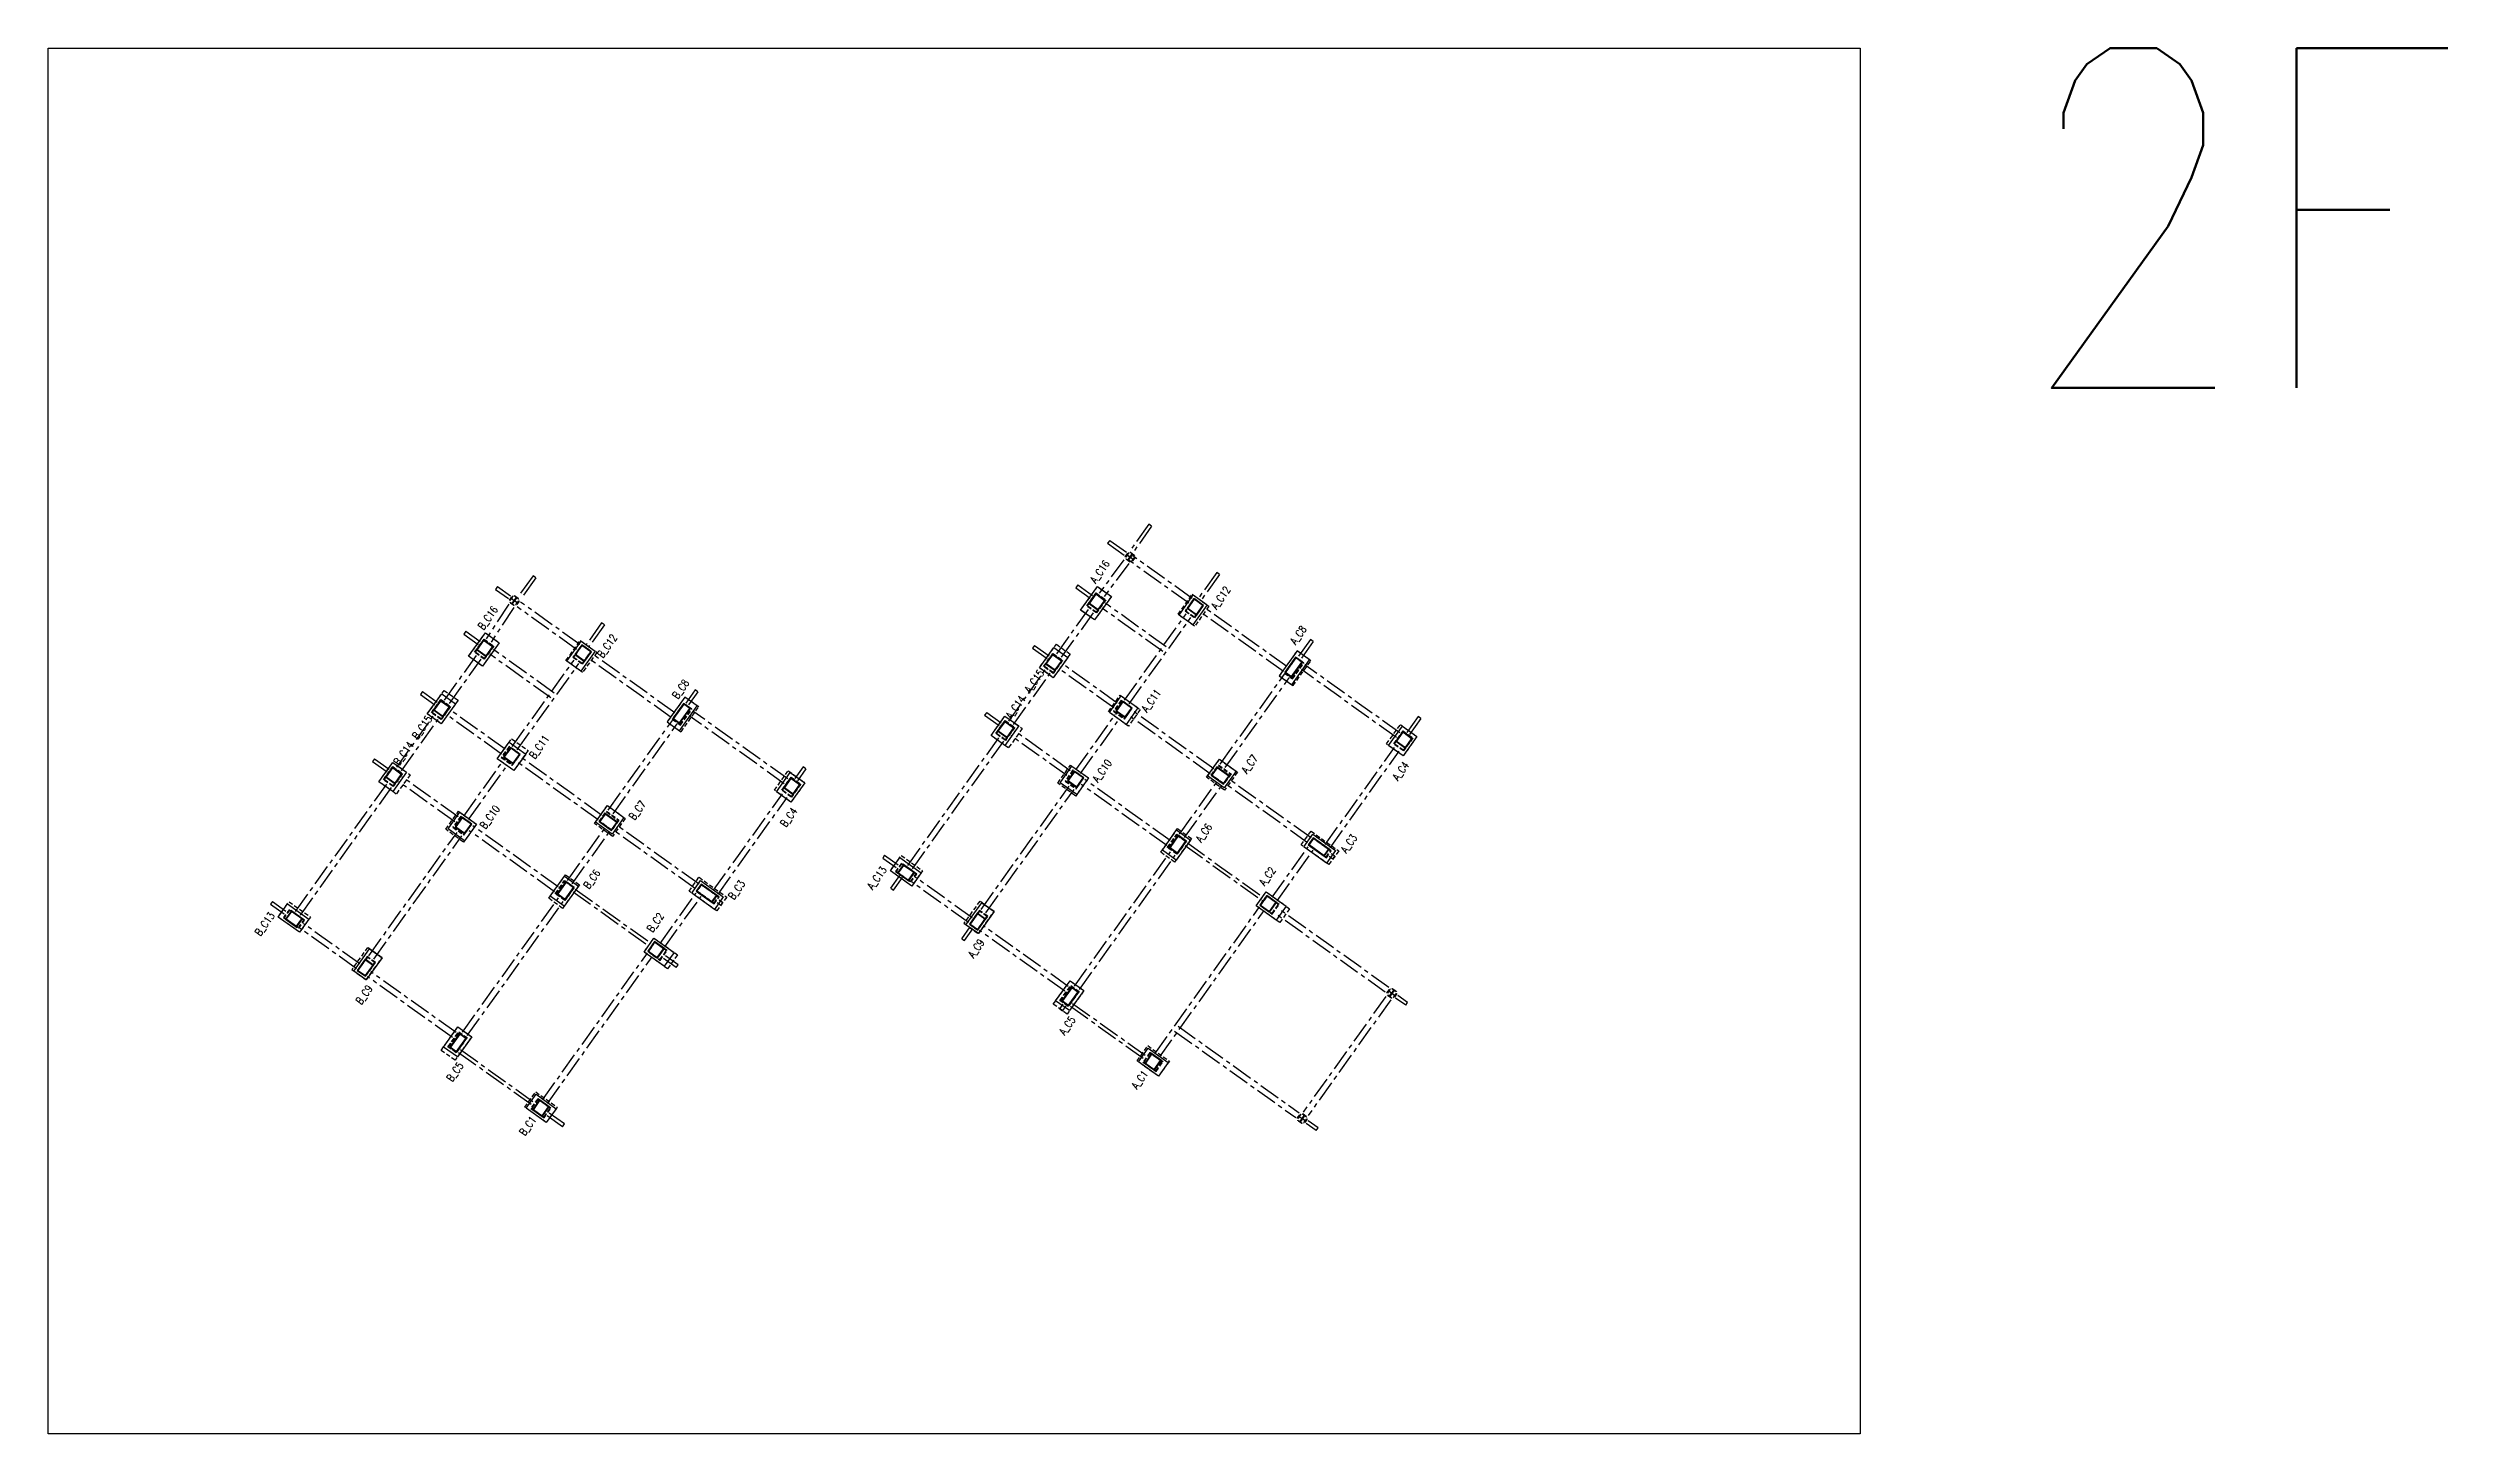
# Model space of a CAD drawing. Header units: millimetres. Extents: x 50002 to 69886, y 27475 to 200427.
# Drawn here: x 50002 to 64126, y 45786 to 53941 of the extents above; entities that cross this region are included whole.
import ezdxf
from ezdxf.enums import TextEntityAlignment as Align

# ---------------------------------------------------------------- set-up
doc = ezdxf.new("R2010")
doc.units = ezdxf.units.MM
doc.header["$LTSCALE"] = 100
doc.header["$MEASUREMENT"] = 0
doc.linetypes.add('CENTER', pattern=[2, 1.25, -0.25, 0.25, -0.25])
doc.linetypes.add('HIDDEN', pattern=[0.375, 0.25, -0.125])
for name, color, linetype in [('TC-COLUMN', 1, 'Continuous'), ('TC-TC', 4, 'Continuous'), ('TC-虛柱', 4, 'HIDDEN'), ('TC-虛鋼柱', 4, 'HIDDEN'), ('TC-鋼柱', 11, 'Continuous')]:
    doc.layers.add(name, color=color, linetype=linetype)
doc.layers.add('TC-鋼粱(隱藏)', color=183, linetype='CENTER', plot=False)
doc.styles.get("Standard").update_dxf_attribs({"font": 'txt.shx', "width": 0.8, "bigfont": 'ae.shx'})

msp = doc.modelspace()

# ---------------------------------------------------------------- texts
at = {"layer": 'Defpoints', "color": 2, "width": 0.8}
msp.add_text('2F', height=2000, rotation=360, dxfattribs=at).set_placement((61589, 53941), align=Align.TOP_LEFT)
at = {"layer": 'TC-TC', "width": 0.8}
for s, p in [('A_C16', (56192, 50860)), ('A_C12', (56903, 50706)), ('B_C16', (52590, 50588)), ('B_C12', (53292, 50423)), ('A_C8', (57360, 50487)), ('B_C8', (53725, 50169)), ('A_C15', (55806, 50216)), ('A_C11', (56494, 50101)), ('B_C15', (52203, 49944)), ('A_C14', (55696, 50063)), ('B_C11', (52892, 49829)), ('B_C14', (52094, 49791)), ('A_C10', (56205, 49688)), ('A_C7', (57073, 49728)), ('A_C4', (57963, 49687)), ('B_C10', (52602, 49416)), ('B_C7', (53470, 49456)), ('B_C4', (54361, 49415)), ('A_C6', (56804, 49323)), ('A_C3', (57658, 49260)), ('B_C6', (53202, 49051)), ('B_C3', (54055, 48988)), ('A_C13', (54880, 49058)), ('A_C2', (57178, 49068)), ('B_C13', (51277, 48787)), ('B_C2', (53576, 48796)), ('A_C9', (55464, 48643)), ('B_C9', (51862, 48371)), ('A_C5', (56000, 48189)), ('B_C5', (52397, 47917)), ('A_C1', (56427, 47871)), ('B_C1', (52825, 47599))]:
    msp.add_text(s, height=45, rotation=54.44, dxfattribs=at).set_placement(p, align=Align.MIDDLE_CENTER)

# ---------------------------------------------------------------- linework, layer by layer
at = {"layer": 'Defpoints'}
msp.add_lwpolyline([(50002, 53941), (60666, 53941), (60666, 45786), (50002, 45786)], close=True, dxfattribs=at)
at = {"layer": 'TC-COLUMN'}
for points in [[(56260, 50714), (56161, 50576), (56079, 50634), (56178, 50772)], [(56658, 50605), (56742, 50723), (56824, 50664), (56740, 50547)], [(52477, 50362), (52576, 50500), (52657, 50442), (52558, 50304)], [(53056, 50333), (53140, 50451), (53221, 50393), (53137, 50275)], [(55837, 50295), (55921, 50413), (56003, 50354), (55918, 50236)], [(57248, 50248), (57321, 50195), (57426, 50342), (57353, 50394)], [(52234, 50023), (52319, 50141), (52400, 50082), (52316, 49965)], [(53645, 49976), (53719, 49924), (53823, 50070), (53750, 50122)], [(55552, 49896), (55633, 50010), (55715, 49952), (55633, 49838)], [(56318, 50129), (56415, 50059), (56346, 49961), (56248, 50031)], [(57891, 49837), (57973, 49951), (58058, 49890), (57977, 49776)], [(51949, 49624), (52031, 49738), (52112, 49680), (52031, 49566)], [(52715, 49857), (52813, 49787), (52743, 49690), (52646, 49759)], [(56896, 49756), (56994, 49686), (56924, 49588), (56826, 49658)], [(54289, 49565), (54370, 49679), (54456, 49618), (54374, 49504)], [(56028, 49716), (56125, 49646), (56056, 49548), (55958, 49618)], [(52425, 49444), (52523, 49374), (52453, 49276), (52356, 49346)], [(53294, 49484), (53391, 49414), (53321, 49316), (53224, 49386)], [(56560, 49222), (56644, 49340), (56725, 49281), (56641, 49163)], [(57392, 49241), (57445, 49315), (57579, 49219), (57526, 49145)], [(55085, 49010), (54959, 49100), (55014, 49178), (55140, 49087)], [(52957, 48950), (53042, 49068), (53123, 49010), (53039, 48892)], [(53790, 48969), (53842, 49043), (53976, 48947), (53924, 48873)], [(51482, 48738), (51356, 48828), (51411, 48906), (51537, 48816)], [(55497, 48912), (55570, 48860), (55477, 48730), (55404, 48782)], [(57230, 48810), (57112, 48894), (57171, 48976), (57288, 48891)], [(51894, 48640), (51968, 48588), (51874, 48458), (51801, 48510)], [(53628, 48538), (53510, 48622), (53568, 48704), (53686, 48619)], [(55932, 48335), (56017, 48453), (56098, 48395), (56014, 48277)], [(52330, 48063), (52414, 48181), (52495, 48123), (52411, 48005)], [(56537, 47891), (56419, 47975), (56477, 48057), (56595, 47972)], [(52934, 47619), (52816, 47703), (52874, 47785), (52992, 47700)]]:
    msp.add_lwpolyline(points, close=True, dxfattribs=at)
at = {"layer": 'TC-虛柱'}
for points in [[(56079, 50634), (56178, 50772), (56260, 50714), (56161, 50576)], [(56652, 50609), (56736, 50727), (56834, 50657), (56750, 50539)], [(52477, 50362), (52576, 50500), (52657, 50442), (52558, 50304)], [(53050, 50337), (53134, 50455), (53232, 50385), (53147, 50267)], [(55837, 50295), (55936, 50433), (56017, 50375), (55918, 50236)], [(57248, 50248), (57329, 50190), (57434, 50336), (57353, 50394)], [(52234, 50023), (52333, 50161), (52415, 50103), (52316, 49965)], [(53645, 49976), (53727, 49918), (53831, 50064), (53750, 50122)], [(55633, 50010), (55735, 49937), (55654, 49823), (55552, 49896)], [(56312, 50133), (56430, 50049), (56360, 49951), (56242, 50036)], [(52646, 49759), (52730, 49877), (52827, 49808), (52743, 49690)], [(57879, 49846), (57961, 49960), (58058, 49890), (57977, 49776)], [(52031, 49738), (52133, 49665), (52051, 49551), (51949, 49624)], [(56020, 49721), (56125, 49646), (56050, 49540), (55944, 49616)], [(56896, 49756), (57002, 49680), (56926, 49574), (56820, 49650)], [(54277, 49574), (54358, 49688), (54456, 49618), (54374, 49504)], [(52417, 49450), (52523, 49374), (52447, 49268), (52342, 49344)], [(53294, 49484), (53399, 49408), (53324, 49302), (53218, 49378)], [(56551, 49209), (56650, 49348), (56731, 49290), (56632, 49151)], [(55023, 49190), (55149, 49100), (55085, 49010), (54959, 49100)], [(52949, 48938), (53047, 49076), (53129, 49018), (53030, 48879)], [(51420, 48918), (51546, 48828), (51482, 48738), (51356, 48828)], [(55570, 48860), (55485, 48921), (55392, 48791), (55477, 48730)], [(57251, 48795), (57112, 48894), (57171, 48976), (57309, 48877)], [(51968, 48588), (51882, 48649), (51789, 48519), (51874, 48458)], [(53648, 48523), (53510, 48622), (53568, 48704), (53706, 48605)], [(55918, 48315), (56017, 48453), (56098, 48395), (55999, 48257)], [(52315, 48043), (52414, 48181), (52495, 48123), (52397, 47985)], [(56474, 48071), (56601, 47980), (56537, 47891), (56411, 47981)], [(52872, 47799), (52998, 47709), (52934, 47619), (52808, 47709)]]:
    msp.add_lwpolyline(points, close=True, dxfattribs=at)
for points in [[(57377, 49252), (57435, 49333), (57598, 49217), (57540, 49136), (57377, 49252)], [(53775, 48980), (53833, 49062), (53996, 48945), (53937, 48864), (53775, 48980)]]:
    msp.add_lwpolyline(points, dxfattribs=at)
at = {"layer": 'TC-虛鋼柱'}
for points in [[(56342, 50948), (56359, 50972), (56362, 50971), (56353, 50959), (56370, 50947), (56383, 50964), (56371, 50972), (56373, 50975), (56397, 50957), (56396, 50955), (56384, 50963), (56372, 50946), (56389, 50934), (56397, 50945), (56400, 50943), (56382, 50919), (56380, 50921), (56388, 50932), (56371, 50944), (56359, 50927), (56370, 50919), (56368, 50916), (56344, 50934), (56346, 50936), (56357, 50928), (56369, 50945), (56352, 50958), (56344, 50946)], [(56342, 50948), (56359, 50972), (56362, 50971), (56353, 50959), (56370, 50947), (56383, 50964), (56371, 50972), (56373, 50975), (56397, 50957), (56396, 50955), (56384, 50963), (56372, 50946), (56389, 50934), (56397, 50945), (56400, 50943), (56382, 50919), (56380, 50921), (56388, 50932), (56371, 50944), (56359, 50927), (56370, 50919), (56368, 50916), (56344, 50934), (56346, 50936), (56357, 50928), (56369, 50945), (56352, 50958), (56344, 50946)], [(52717, 50692), (52734, 50716), (52737, 50715), (52729, 50703), (52746, 50691), (52758, 50708), (52747, 50716), (52748, 50719), (52773, 50701), (52771, 50699), (52760, 50707), (52747, 50690), (52764, 50678), (52773, 50689), (52775, 50687), (52758, 50663), (52755, 50665), (52763, 50676), (52746, 50688), (52734, 50671), (52745, 50663), (52744, 50661), (52719, 50678), (52721, 50680), (52732, 50672), (52745, 50689), (52727, 50702), (52719, 50690)], [(52717, 50692), (52734, 50716), (52737, 50715), (52729, 50703), (52746, 50691), (52758, 50708), (52747, 50716), (52748, 50719), (52773, 50701), (52771, 50699), (52760, 50707), (52747, 50690), (52764, 50678), (52773, 50689), (52775, 50687), (52758, 50663), (52755, 50665), (52763, 50676), (52746, 50688), (52734, 50671), (52745, 50663), (52744, 50661), (52719, 50678), (52721, 50680), (52732, 50672), (52745, 50689), (52727, 50702), (52719, 50690)], [(56170, 50735), (56227, 50694), (56172, 50617), (56115, 50658)], [(56170, 50735), (56227, 50694), (56172, 50617), (56115, 50658)], [(56171, 50731), (56223, 50693), (56171, 50621), (56119, 50658)], [(56171, 50731), (56223, 50693), (56171, 50621), (56119, 50658)], [(56751, 50588), (56803, 50661), (56746, 50702), (56694, 50629)], [(56751, 50588), (56803, 50661), (56746, 50702), (56694, 50629)], [(56750, 50592), (56799, 50660), (56747, 50698), (56698, 50629)], [(56750, 50592), (56799, 50660), (56747, 50698), (56698, 50629)], [(52568, 50463), (52625, 50422), (52569, 50345), (52512, 50386)], [(52568, 50463), (52625, 50422), (52569, 50345), (52512, 50386)], [(52568, 50459), (52620, 50422), (52569, 50349), (52517, 50386)], [(52568, 50459), (52620, 50422), (52569, 50349), (52517, 50386)], [(53148, 50316), (53200, 50389), (53144, 50430), (53091, 50357)], [(53148, 50316), (53200, 50389), (53144, 50430), (53091, 50357)], [(53147, 50320), (53196, 50388), (53144, 50426), (53095, 50357)], [(53147, 50320), (53196, 50388), (53144, 50426), (53095, 50357)], [(55916, 50379), (55973, 50339), (55918, 50261), (55861, 50302)], [(55916, 50379), (55973, 50339), (55918, 50261), (55861, 50302)], [(55917, 50375), (55969, 50338), (55917, 50266), (55865, 50303)], [(55917, 50375), (55969, 50338), (55917, 50266), (55865, 50303)], [(57326, 50229), (57393, 50322), (57344, 50357), (57278, 50263)], [(57326, 50229), (57393, 50322), (57344, 50357), (57278, 50263)], [(57326, 50233), (57389, 50321), (57345, 50353), (57282, 50264)], [(57326, 50233), (57389, 50321), (57345, 50353), (57282, 50264)], [(52314, 50108), (52371, 50067), (52315, 49990), (52258, 50030)], [(52314, 50108), (52371, 50067), (52315, 49990), (52258, 50030)], [(52314, 50103), (52366, 50066), (52315, 49994), (52263, 50031)], [(52314, 50103), (52366, 50066), (52315, 49994), (52263, 50031)], [(53724, 49957), (53791, 50050), (53742, 50085), (53675, 49992)], [(53724, 49957), (53791, 50050), (53742, 50085), (53675, 49992)], [(53723, 49961), (53787, 50050), (53743, 50081), (53679, 49992)], [(53723, 49961), (53787, 50050), (53743, 50081), (53679, 49992)], [(56337, 49992), (56383, 50057), (56318, 50104), (56272, 50039)], [(56337, 49992), (56383, 50057), (56318, 50104), (56272, 50039)], [(56336, 49996), (56379, 50057), (56319, 50100), (56276, 50040)], [(56336, 49996), (56379, 50057), (56319, 50100), (56276, 50040)], [(55634, 49985), (55691, 49944), (55636, 49867), (55579, 49908)], [(55634, 49985), (55691, 49944), (55636, 49867), (55579, 49908)], [(55635, 49981), (55687, 49943), (55635, 49871), (55583, 49908)], [(55635, 49981), (55687, 49943), (55635, 49871), (55583, 49908)], [(57977, 49923), (58034, 49882), (57979, 49805), (57922, 49846)], [(57977, 49923), (58034, 49882), (57979, 49805), (57922, 49846)], [(57978, 49919), (58030, 49882), (57978, 49809), (57926, 49846)], [(57978, 49919), (58030, 49882), (57978, 49809), (57926, 49846)], [(52734, 49720), (52781, 49785), (52716, 49832), (52669, 49767)], [(52734, 49720), (52781, 49785), (52716, 49832), (52669, 49767)], [(52734, 49725), (52777, 49785), (52717, 49828), (52674, 49768)], [(52734, 49725), (52777, 49785), (52717, 49828), (52674, 49768)], [(56891, 49723), (56964, 49670), (56920, 49609), (56847, 49662)], [(56891, 49723), (56964, 49670), (56920, 49609), (56847, 49662)], [(52031, 49713), (52088, 49672), (52033, 49595), (51976, 49636)], [(52031, 49713), (52088, 49672), (52033, 49595), (51976, 49636)], [(52032, 49709), (52084, 49672), (52032, 49599), (51980, 49636)], [(52032, 49709), (52084, 49672), (52032, 49599), (51980, 49636)], [(54375, 49651), (54432, 49610), (54377, 49533), (54320, 49574)], [(54375, 49651), (54432, 49610), (54377, 49533), (54320, 49574)], [(54376, 49647), (54428, 49610), (54376, 49537), (54324, 49574)], [(54376, 49647), (54428, 49610), (54376, 49537), (54324, 49574)], [(56052, 49582), (56098, 49647), (56033, 49693), (55987, 49628)], [(56052, 49582), (56098, 49647), (56033, 49693), (55987, 49628)], [(56051, 49586), (56094, 49646), (56034, 49689), (55991, 49629)], [(56051, 49586), (56094, 49646), (56034, 49689), (55991, 49629)], [(56891, 49718), (56960, 49669), (56920, 49613), (56851, 49662)], [(56891, 49718), (56960, 49669), (56920, 49613), (56851, 49662)], [(53288, 49451), (53362, 49398), (53318, 49337), (53245, 49390)], [(53288, 49451), (53362, 49398), (53318, 49337), (53245, 49390)], [(53289, 49446), (53357, 49398), (53317, 49341), (53249, 49390)], [(53289, 49446), (53357, 49398), (53317, 49341), (53249, 49390)], [(52449, 49310), (52496, 49375), (52431, 49421), (52384, 49356)], [(52449, 49310), (52496, 49375), (52431, 49421), (52384, 49356)], [(52449, 49314), (52492, 49374), (52432, 49417), (52389, 49357)], [(52449, 49314), (52492, 49374), (52432, 49417), (52389, 49357)], [(56645, 49315), (56702, 49274), (56646, 49197), (56589, 49237)], [(56645, 49315), (56702, 49274), (56646, 49197), (56589, 49237)], [(56645, 49310), (56697, 49273), (56646, 49201), (56594, 49238)], [(56645, 49310), (56697, 49273), (56646, 49201), (56594, 49238)], [(57525, 49177), (57554, 49218), (57448, 49294), (57419, 49253)], [(57525, 49177), (57554, 49218), (57448, 49294), (57419, 49253)], [(57524, 49181), (57550, 49217), (57449, 49289), (57423, 49254)], [(57524, 49181), (57550, 49217), (57449, 49289), (57423, 49254)], [(53042, 49043), (53099, 49002), (53044, 48925), (52987, 48965)], [(53042, 49043), (53099, 49002), (53044, 48925), (52987, 48965)], [(53043, 49039), (53095, 49001), (53043, 48929), (52991, 48966)], [(53043, 49039), (53095, 49001), (53043, 48929), (52991, 48966)], [(53922, 48905), (53951, 48946), (53846, 49022), (53817, 48981)], [(53922, 48905), (53951, 48946), (53846, 49022), (53817, 48981)], [(53922, 48910), (53947, 48945), (53846, 49017), (53821, 48982)], [(53922, 48910), (53947, 48945), (53846, 49017), (53821, 48982)], [(55079, 49033), (55114, 49081), (55025, 49145), (54990, 49096)], [(55079, 49033), (55114, 49081), (55025, 49145), (54990, 49096)], [(55078, 49037), (55110, 49081), (55025, 49141), (54994, 49097)], [(55078, 49037), (55110, 49081), (55025, 49141), (54994, 49097)], [(51477, 48761), (51512, 48809), (51422, 48873), (51387, 48825)], [(51477, 48761), (51512, 48809), (51422, 48873), (51387, 48825)], [(57207, 48845), (57247, 48902), (57174, 48955), (57133, 48898)], [(57207, 48845), (57247, 48902), (57174, 48955), (57133, 48898)], [(57206, 48849), (57243, 48902), (57175, 48950), (57137, 48898)], [(57206, 48849), (57243, 48902), (57175, 48950), (57137, 48898)], [(51476, 48765), (51507, 48809), (51423, 48869), (51391, 48825)], [(51476, 48765), (51507, 48809), (51423, 48869), (51391, 48825)], [(55473, 48751), (55532, 48832), (55483, 48867), (55425, 48786)], [(55473, 48751), (55532, 48832), (55483, 48867), (55425, 48786)], [(55473, 48755), (55527, 48831), (55483, 48863), (55429, 48786)], [(55473, 48755), (55527, 48831), (55483, 48863), (55429, 48786)], [(51871, 48479), (51929, 48560), (51880, 48595), (51822, 48514)], [(51871, 48479), (51929, 48560), (51880, 48595), (51822, 48514)], [(51870, 48483), (51925, 48559), (51881, 48591), (51826, 48514)], [(51870, 48483), (51925, 48559), (51881, 48591), (51826, 48514)], [(53604, 48573), (53645, 48630), (53572, 48683), (53531, 48626)], [(53604, 48573), (53645, 48630), (53572, 48683), (53531, 48626)], [(53603, 48578), (53641, 48630), (53572, 48679), (53535, 48626)], [(53603, 48578), (53641, 48630), (53572, 48679), (53535, 48626)], [(56021, 48425), (56070, 48390), (56006, 48301), (55957, 48336)], [(56021, 48425), (56070, 48390), (56006, 48301), (55957, 48336)], [(56022, 48421), (56066, 48390), (56005, 48305), (55961, 48337)], [(56022, 48421), (56066, 48390), (56005, 48305), (55961, 48337)], [(57882, 48381), (57899, 48406), (57901, 48404), (57893, 48393), (57910, 48380), (57923, 48397), (57911, 48406), (57913, 48408), (57937, 48391), (57936, 48388), (57924, 48396), (57912, 48379), (57929, 48367), (57937, 48378), (57940, 48377), (57922, 48352), (57920, 48354), (57928, 48365), (57911, 48378), (57899, 48360), (57910, 48352), (57908, 48350), (57884, 48367), (57886, 48370), (57897, 48362), (57909, 48379), (57892, 48391), (57884, 48380)], [(57882, 48381), (57899, 48406), (57901, 48404), (57893, 48393), (57910, 48380), (57923, 48397), (57911, 48406), (57913, 48408), (57937, 48391), (57936, 48388), (57924, 48396), (57912, 48379), (57929, 48367), (57937, 48378), (57940, 48377), (57922, 48352), (57920, 48354), (57928, 48365), (57911, 48378), (57899, 48360), (57910, 48352), (57908, 48350), (57884, 48367), (57886, 48370), (57897, 48362), (57909, 48379), (57892, 48391), (57884, 48380)], [(52419, 48153), (52468, 48119), (52404, 48029), (52355, 48064)], [(52419, 48153), (52468, 48119), (52404, 48029), (52355, 48064)], [(52419, 48149), (52463, 48118), (52403, 48033), (52359, 48065)], [(52419, 48149), (52463, 48118), (52403, 48033), (52359, 48065)], [(56523, 47919), (56564, 47976), (56486, 48031), (56446, 47974)], [(56523, 47919), (56564, 47976), (56486, 48031), (56446, 47974)], [(56522, 47923), (56559, 47975), (56487, 48027), (56450, 47975)], [(56522, 47923), (56559, 47975), (56487, 48027), (56450, 47975)], [(52921, 47647), (52961, 47704), (52884, 47759), (52843, 47702)], [(52921, 47647), (52961, 47704), (52884, 47759), (52843, 47702)], [(52920, 47651), (52957, 47703), (52885, 47755), (52847, 47703)], [(52920, 47651), (52957, 47703), (52885, 47755), (52847, 47703)], [(57354, 47644), (57372, 47668), (57374, 47667), (57366, 47655), (57383, 47643), (57395, 47660), (57384, 47668), (57386, 47671), (57410, 47653), (57408, 47651), (57397, 47659), (57385, 47642), (57402, 47630), (57410, 47641), (57412, 47639), (57395, 47615), (57393, 47617), (57401, 47628), (57384, 47640), (57371, 47623), (57383, 47615), (57381, 47612), (57357, 47630), (57358, 47632), (57370, 47624), (57382, 47641), (57365, 47653), (57357, 47642)], [(57354, 47644), (57372, 47668), (57374, 47667), (57366, 47655), (57383, 47643), (57395, 47660), (57384, 47668), (57386, 47671), (57410, 47653), (57408, 47651), (57397, 47659), (57385, 47642), (57402, 47630), (57410, 47641), (57412, 47639), (57395, 47615), (57393, 47617), (57401, 47628), (57384, 47640), (57371, 47623), (57383, 47615), (57381, 47612), (57357, 47630), (57358, 47632), (57370, 47624), (57382, 47641), (57365, 47653), (57357, 47642)]]:
    msp.add_lwpolyline(points, close=True, dxfattribs=at)
at = {"layer": 'TC-鋼柱'}
for points in [[(56183, 50633), (56224, 50690), (56167, 50731), (56126, 50674)], [(56183, 50637), (56220, 50689), (56168, 50727), (56131, 50675)], [(56762, 50604), (56803, 50661), (56746, 50702), (56705, 50645)], [(56761, 50608), (56799, 50660), (56747, 50698), (56709, 50645)], [(52581, 50361), (52622, 50418), (52565, 50459), (52524, 50402)], [(52580, 50365), (52617, 50417), (52565, 50455), (52528, 50403)], [(53160, 50332), (53200, 50389), (53144, 50430), (53103, 50373)], [(53159, 50336), (53196, 50388), (53144, 50426), (53107, 50374)], [(55929, 50278), (55970, 50335), (55913, 50375), (55872, 50318)], [(55929, 50282), (55966, 50334), (55914, 50371), (55877, 50319)], [(57385, 50328), (57344, 50357), (57280, 50268), (57321, 50238)], [(57381, 50327), (57345, 50353), (57285, 50268), (57320, 50243)], [(52327, 50006), (52368, 50063), (52311, 50103), (52270, 50047)], [(52326, 50010), (52363, 50062), (52311, 50099), (52274, 50047)], [(53783, 50056), (53742, 50085), (53678, 49996), (53719, 49967)], [(53778, 50055), (53743, 50081), (53682, 49996), (53718, 49971)], [(56343, 50000), (56383, 50057), (56326, 50098), (56286, 50041)], [(56342, 50005), (56379, 50057), (56327, 50094), (56290, 50042)], [(55647, 49883), (55688, 49940), (55631, 49981), (55590, 49924)], [(55647, 49887), (55684, 49939), (55632, 49977), (55594, 49924)], [(57991, 49821), (58032, 49878), (57975, 49919), (57934, 49862)], [(57990, 49825), (58027, 49877), (57975, 49915), (57938, 49863)], [(52740, 49729), (52781, 49785), (52724, 49826), (52683, 49769)], [(52740, 49733), (52777, 49785), (52725, 49822), (52687, 49770)], [(52045, 49611), (52086, 49668), (52029, 49709), (51988, 49652)], [(52044, 49615), (52081, 49667), (52029, 49705), (51992, 49653)], [(54388, 49549), (54429, 49606), (54372, 49647), (54331, 49590)], [(54388, 49553), (54425, 49606), (54373, 49643), (54336, 49591)], [(56058, 49590), (56098, 49647), (56041, 49687), (56001, 49630)], [(56057, 49594), (56094, 49646), (56042, 49683), (56005, 49631)], [(56920, 49609), (56955, 49658), (56882, 49710), (56847, 49662)], [(56920, 49613), (56951, 49657), (56883, 49706), (56851, 49662)], [(53318, 49337), (53353, 49386), (53280, 49438), (53245, 49390)], [(52455, 49318), (52496, 49375), (52439, 49416), (52398, 49359)], [(52455, 49322), (52492, 49374), (52440, 49411), (52402, 49359)], [(53317, 49341), (53349, 49385), (53280, 49434), (53249, 49390)], [(56649, 49201), (56702, 49274), (56653, 49309), (56600, 49236)], [(56649, 49205), (56697, 49273), (56653, 49305), (56605, 49236)], [(57513, 49186), (57542, 49227), (57448, 49294), (57419, 49253)], [(57512, 49190), (57537, 49226), (57449, 49289), (57423, 49254)], [(53047, 48929), (53099, 49002), (53050, 49037), (52998, 48964)], [(53046, 48933), (53095, 49001), (53051, 49033), (53002, 48964)], [(53910, 48914), (53939, 48955), (53846, 49022), (53817, 48981)], [(53909, 48918), (53935, 48954), (53846, 49017), (53821, 48982)], [(55067, 49041), (55102, 49090), (55037, 49137), (55002, 49088)], [(55066, 49045), (55098, 49089), (55037, 49132), (55006, 49088)], [(57190, 48857), (57231, 48914), (57174, 48955), (57133, 48898)], [(57190, 48861), (57227, 48913), (57175, 48950), (57137, 48898)], [(51464, 48769), (51499, 48818), (51434, 48865), (51399, 48816)], [(51464, 48774), (51495, 48817), (51435, 48860), (51404, 48817)], [(55473, 48751), (55520, 48816), (55471, 48851), (55425, 48786)], [(55473, 48755), (55516, 48815), (55472, 48846), (55429, 48786)], [(53588, 48585), (53629, 48642), (53572, 48683), (53531, 48626)], [(53587, 48589), (53624, 48641), (53572, 48679), (53535, 48626)], [(51871, 48479), (51918, 48544), (51869, 48579), (51822, 48514)], [(51870, 48483), (51913, 48543), (51869, 48575), (51826, 48514)], [(56009, 48305), (56067, 48386), (56026, 48415), (55968, 48334)], [(56008, 48309), (56063, 48386), (56027, 48411), (55972, 48335)], [(52407, 48033), (52465, 48114), (52424, 48144), (52366, 48062)], [(52406, 48037), (52460, 48114), (52425, 48139), (52370, 48063)], [(56513, 47926), (56554, 47983), (56497, 48024), (56456, 47967)], [(56512, 47931), (56549, 47983), (56497, 48020), (56460, 47968)], [(52910, 47654), (52951, 47711), (52894, 47752), (52853, 47695)], [(52910, 47659), (52947, 47711), (52895, 47748), (52858, 47696)]]:
    msp.add_lwpolyline(points, close=True, dxfattribs=at)
at = {"layer": 'TC-鋼粱(隱藏)'}
for p, q in [((56481, 51140), (56372, 50987)), ((56497, 51128), (56481, 51140)), ((56250, 51044), (56238, 51028)), ((56238, 51028), (56336, 50958)), ((56250, 51044), (56348, 50974)), ((56497, 51128), (56389, 50976)), ((56334, 50929), (56189, 50734)), ((56362, 50908), (56217, 50713)), ((56715, 50675), (56365, 50925)), ((56735, 50703), (56386, 50953)), ((56880, 50855), (56768, 50698)), ((56896, 50843), (56880, 50855)), ((52647, 50772), (52636, 50756)), ((52636, 50756), (52712, 50702)), ((52647, 50772), (52723, 50718)), ((52856, 50836), (52770, 50716)), ((52872, 50824), (52786, 50704)), ((52872, 50824), (52856, 50836)), ((56062, 50782), (56050, 50765)), ((56050, 50765), (56136, 50704)), ((56062, 50782), (56148, 50720)), ((56896, 50843), (56784, 50687)), ((52713, 50669), (52581, 50465)), ((52743, 50650), (52610, 50446)), ((53112, 50403), (52763, 50653)), ((53132, 50432), (52783, 50681)), ((55938, 50376), (56125, 50638)), ((55967, 50356), (56154, 50617)), ((56563, 50390), (56205, 50646)), ((56583, 50418), (56225, 50674)), ((56337, 50103), (56700, 50612)), ((56365, 50083), (56728, 50591)), ((57272, 50273), (56786, 50621)), ((57293, 50302), (56807, 50649)), ((52460, 50510), (52448, 50493)), ((52448, 50493), (52533, 50432)), ((52460, 50510), (52545, 50449)), ((53260, 50559), (53166, 50426)), ((53277, 50547), (53182, 50415)), ((53277, 50547), (53260, 50559)), ((55808, 50426), (55796, 50410)), ((55808, 50426), (55893, 50365)), ((57431, 50461), (57361, 50363)), ((57447, 50449), (57378, 50352)), ((57447, 50449), (57431, 50461)), ((52336, 50104), (52523, 50366)), ((52364, 50084), (52551, 50346)), ((52960, 50118), (52602, 50374)), ((52981, 50146), (52623, 50402)), ((52734, 49831), (53098, 50340)), ((52763, 49811), (53126, 50319)), ((53670, 50001), (53184, 50349)), ((53690, 50030), (53204, 50377)), ((55796, 50410), (55882, 50349)), ((56274, 50059), (55951, 50290)), ((56294, 50087), (55971, 50319)), ((57958, 49912), (57398, 50312)), ((52205, 50154), (52194, 50138)), ((52205, 50154), (52291, 50093)), ((53811, 50165), (53756, 50087)), ((53827, 50153), (53772, 50076)), ((53827, 50153), (53811, 50165)), ((55656, 49981), (55871, 50282)), ((55684, 49961), (55900, 50262)), ((56901, 49728), (57279, 50257)), ((56929, 49707), (57307, 50236)), ((57937, 49884), (57378, 50284)), ((52054, 49709), (52269, 50010)), ((52194, 50138), (52279, 50077)), ((52671, 49787), (52348, 50018)), ((52692, 49816), (52368, 50047)), ((54335, 49612), (53776, 50012)), ((54355, 49641), (53796, 50040)), ((55526, 50031), (55514, 50015)), ((55514, 50015), (55600, 49954)), ((55526, 50031), (55611, 49970)), ((56050, 49693), (56283, 50019)), ((56842, 49671), (56364, 50013)), ((56862, 49700), (56384, 50042)), ((58066, 50007), (57999, 49914)), ((58082, 49996), (58066, 50007)), ((52082, 49689), (52297, 49990)), ((53298, 49456), (53676, 49985)), ((53327, 49435), (53705, 49964)), ((55061, 49132), (55597, 49882)), ((55089, 49111), (55626, 49862)), ((55998, 49660), (55668, 49896)), ((56018, 49689), (55689, 49924)), ((56079, 49673), (56311, 49998)), ((58082, 49996), (58015, 49902)), ((51923, 49759), (51912, 49743)), ((51912, 49743), (51997, 49682)), ((51923, 49759), (52009, 49698)), ((52448, 49422), (52680, 49747)), ((52476, 49401), (52709, 49726)), ((53239, 49400), (52762, 49741)), ((53260, 49428), (52782, 49770)), ((57519, 49255), (57926, 49825)), ((57547, 49235), (57954, 49804)), ((51458, 48860), (51995, 49610)), ((51487, 48839), (52023, 49590)), ((52395, 49388), (52066, 49624)), ((52415, 49417), (52086, 49652)), ((54446, 49711), (54397, 49642)), ((54462, 49699), (54413, 49630)), ((54462, 49699), (54446, 49711)), ((55493, 48872), (56012, 49598)), ((56586, 49249), (56083, 49608)), ((56606, 49278), (56104, 49637)), ((56661, 49315), (56882, 49624)), ((56690, 49295), (56911, 49604)), ((57415, 49265), (56933, 49610)), ((57436, 49293), (56953, 49638)), ((53917, 48983), (54324, 49553)), ((53945, 48963), (54352, 49532)), ((55521, 48852), (56040, 49578)), ((51890, 48600), (52409, 49326)), ((51919, 48580), (52438, 49306)), ((52983, 48977), (52481, 49336)), ((53004, 49006), (52501, 49365)), ((53059, 49043), (53280, 49352)), ((53087, 49023), (53308, 49332)), ((53813, 48993), (53331, 49338)), ((53833, 49021), (53351, 49366)), ((54925, 49192), (54914, 49175)), ((54914, 49175), (54993, 49119)), ((54925, 49192), (55005, 49135)), ((56043, 48422), (56608, 49212)), ((56072, 48401), (56636, 49191)), ((56695, 49248), (57143, 48928)), ((56707, 49264), (57154, 48944)), ((57206, 48944), (57419, 49241)), ((57235, 48923), (57447, 49221)), ((57563, 49168), (57542, 49184)), ((57575, 49185), (57553, 49200)), ((57563, 49168), (57575, 49185)), ((54962, 48998), (55015, 49072)), ((54978, 48986), (55031, 49060)), ((55419, 48795), (55088, 49033)), ((55440, 48824), (55108, 49061)), ((51323, 48920), (51311, 48903)), ((51311, 48903), (51391, 48847)), ((51323, 48920), (51402, 48863)), ((52441, 48150), (53006, 48940)), ((52469, 48130), (53034, 48919)), ((53093, 48976), (53540, 48656)), ((53104, 48992), (53552, 48672)), ((53604, 48672), (53816, 48969)), ((53632, 48652), (53845, 48949)), ((53961, 48896), (53939, 48912)), ((53972, 48913), (53951, 48928)), ((53961, 48896), (53972, 48913)), ((54962, 48998), (54978, 48986)), ((56515, 48023), (57132, 48887)), ((57892, 48414), (57242, 48878)), ((51817, 48524), (51485, 48761)), ((51837, 48552), (51506, 48789)), ((55379, 48700), (55429, 48770)), ((55395, 48689), (55445, 48759)), ((55985, 48391), (55484, 48749)), ((56005, 48420), (55505, 48777)), ((56543, 48003), (57160, 48866)), ((57872, 48385), (57222, 48850)), ((52912, 47752), (53529, 48615)), ((52941, 47731), (53558, 48594)), ((53711, 48546), (53635, 48600)), ((55379, 48700), (55395, 48689)), ((52382, 48119), (51882, 48477)), ((52403, 48148), (51902, 48505)), ((53699, 48530), (53624, 48584)), ((53699, 48530), (53711, 48546)), ((55956, 48287), (55977, 48316)), ((56032, 48320), (56461, 48013)), ((57876, 48361), (57389, 47680)), ((57904, 48340), (57418, 47660)), ((57992, 48309), (57933, 48350)), ((58003, 48325), (57945, 48367)), ((57992, 48309), (58003, 48325)), ((55956, 48287), (55973, 48276)), ((55973, 48276), (55993, 48304)), ((56020, 48303), (56449, 47996)), ((56652, 48186), (57365, 47676)), ((52418, 48031), (52847, 47725)), ((52429, 48048), (52858, 47741)), ((56632, 48157), (57345, 47648)), ((53030, 47594), (52940, 47658)), ((53042, 47610), (52952, 47674)), ((53030, 47594), (53042, 47610)), ((57465, 47571), (57406, 47613)), ((57476, 47587), (57418, 47629)), ((57465, 47571), (57476, 47587))]:
    msp.add_line(p, q, dxfattribs=at)

msp.set_redraw_order([(e.dxf.handle, doc.entitydb.next_handle()) for e in msp.query("TEXT MTEXT ATTDEF DIMENSION ARC_DIMENSION")])  # texts and dimensions are drawn at this point

doc.saveas('drawing.dxf')
